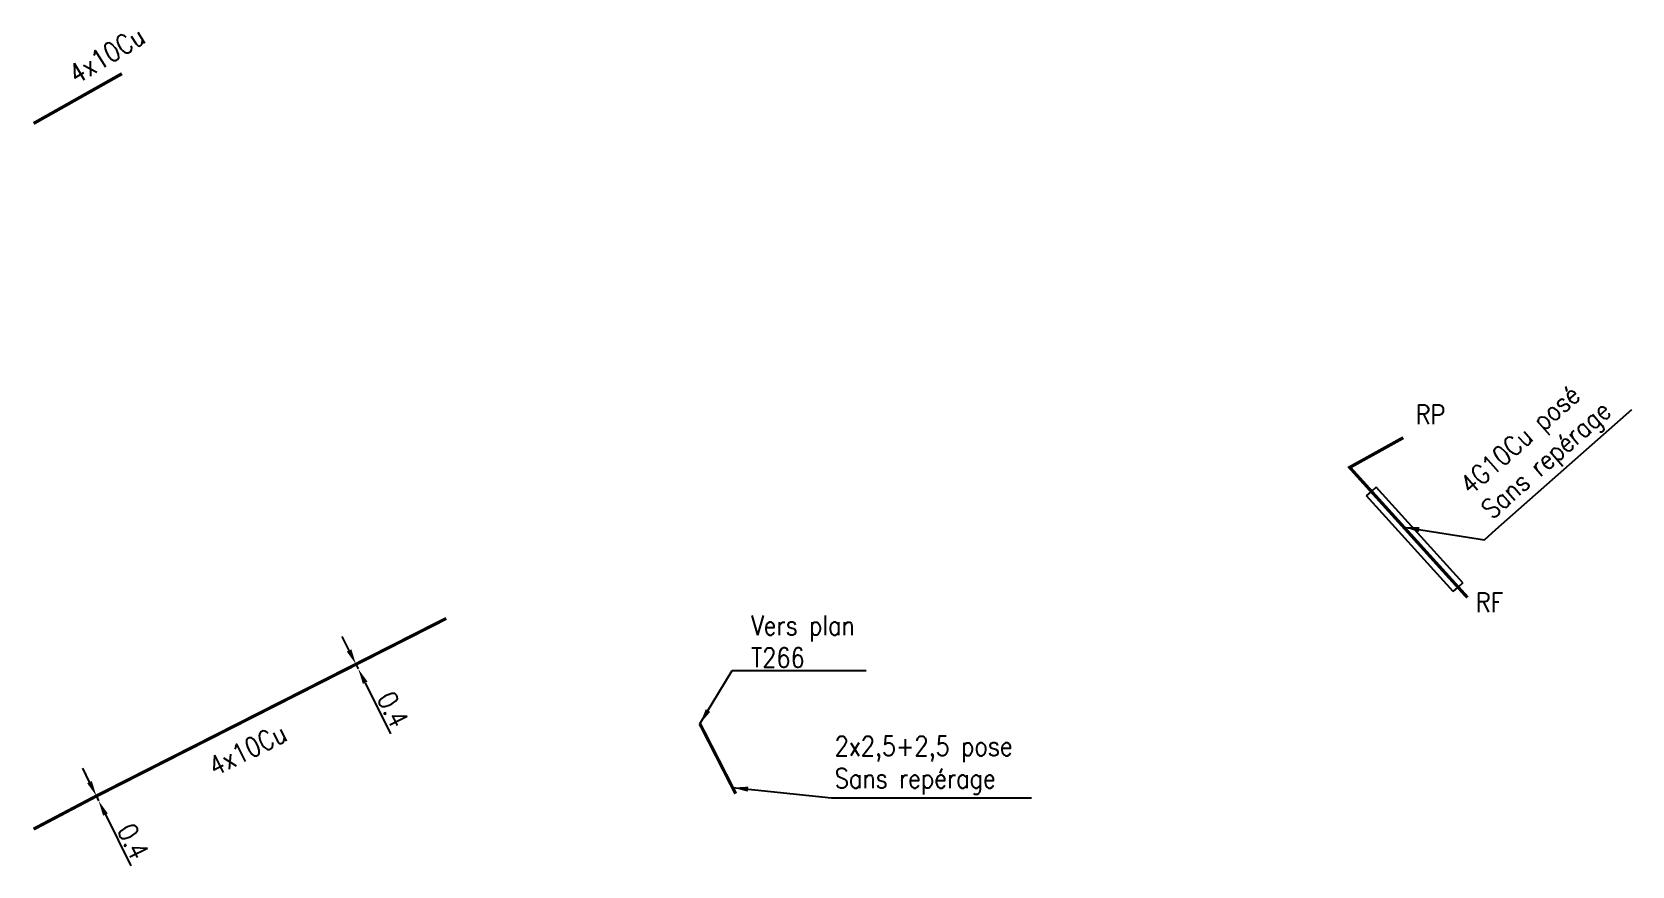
# Model space of a CAD drawing. Header units: millimetres. Extents: x 80999 to 81981, y 144000 to 144990.
# Drawn here: x 80999.9 to 81123.8, y 144577.7 to 144642.2 of the extents above; entities that cross this region are included whole.
import ezdxf
from ezdxf.enums import TextEntityAlignment as Align

# ---------------------------------------------------------------- set-up
doc = ezdxf.new("R2010")
doc.units = ezdxf.units.MM
doc.header["$PDMODE"] = 34
doc.linetypes.add('E_ST_Cu', pattern=[2000, 1000, 1000])
doc.layers.get('DEFPOINTS').update_dxf_attribs({"linetype": 'CONTINUOUS'})
doc.layers.add('E_100', color=3, linetype='CONTINUOUS')
doc.layers.add('E_400', color=7, linetype='CONTINUOUS')
doc.styles.get("Standard").update_dxf_attribs({"font": 'romans.shx', "width": 0.85})
doc.dimstyles.get("Standard").update_dxf_attribs({"dimtxt": 1.5, "dimasz": 1.2, "dimexe": 0.625, "dimexo": 0.625, "dimgap": 0.25, "dimtad": 1, "dimdec": 1, "dimzin": 0, "dimdsep": 46, "dimtxsty": 'Standard', "dimcen": -0.5, "dimadec": 0, "dimazin": 0, "dimtfac": 1, "dimtdec": 1, "dimtmove": 0, "dimatfit": 3, "dimfxl": 0, "dimtolj": 1, "dimtzin": 0, "dimarcsym": 0})

msp = doc.modelspace()

# ---------------------------------------------------------------- texts
at = {"layer": 'E_100', "linetype": 'Continuous', "width": 0.85}
for rotation, p in [(31.3759, (81005.66, 144640.47)), (26.4024, (81016.56, 144586.71))]:
    msp.add_text('4x10Cu', height=1.5, rotation=rotation, dxfattribs=at).set_placement(p, align=Align.MIDDLE)
at = {"layer": 'E_100', "linetype": 'Continuous', "insert": (81113.27, 144604.09), "char_height": 1.5, "attachment_point": 7, "rotation": 41.3542}
msp.add_mtext('4G10Cu posé\\PSans repérage', dxfattribs=at)
at = {"layer": 'E_100', "linetype": 'Continuous', "char_height": 1.5, "attachment_point": 7}
for s, insert in [('RP', (81107.03, 144611.88)), ('RF', (81111.68, 144597.34)), ('Vers plan\\PT266', (81055.56, 144593.07)), ('2x2,5+2,5 pose\\PSans repérage', (81062.04, 144583.23))]:
    msp.add_mtext(s, dxfattribs=dict(at, insert=insert))

# ---------------------------------------------------------------- blocks, each defined once
blk = doc.blocks.new('*D86')
at = {"layer": 'DEFPOINTS', "color": 0, "linetype": 'Continuous', "transparency": 16777216}
for p in [(81004.86, 144583.11), (81005.03, 144582.75), (81005.03, 144582.75)]:
    blk.add_point(p, dxfattribs=at)
at = {"layer": 'E_100', "color": 0, "linetype": 'Continuous', "lineweight": -2, "transparency": 16777216}
for p, q in [((81004.33, 144584.19), (81003.8, 144585.26)), ((81004.86, 144583.11), (81005.03, 144582.75)), ((81005.56, 144581.67), (81007.52, 144577.7))]:
    blk.add_line(p, q, dxfattribs=at)
at = {"layer": 'E_100', "color": 0, "linetype": 'Continuous', "transparency": 16777216}
for points in [[(81004.51, 144584.27), (81004.15, 144584.1), (81004.86, 144583.11)], [(81005.74, 144581.76), (81005.38, 144581.59), (81005.03, 144582.75)]]:
    blk.add_solid(points, dxfattribs=at)
at = {"layer": 'E_100', "color": 0, "linetype": 'Continuous', "transparency": 16777216, "insert": (81007.7, 144579.59), "char_height": 1.5, "attachment_point": 5, "rotation": 296.1795}
blk.add_mtext('\\A1;0.4', dxfattribs=at)
blk = doc.blocks.new('*D87')
at = {"layer": 'DEFPOINTS', "color": 0, "linetype": 'Continuous', "transparency": 16777216}
for p in [(81024.96, 144593.31), (81025.14, 144592.95), (81025.14, 144592.95)]:
    blk.add_point(p, dxfattribs=at)
at = {"layer": 'E_100', "color": 0, "linetype": 'Continuous', "lineweight": -2, "transparency": 16777216}
for p, q in [((81024.43, 144594.38), (81023.9, 144595.46)), ((81024.96, 144593.31), (81025.14, 144592.95)), ((81025.68, 144591.87), (81027.65, 144587.91))]:
    blk.add_line(p, q, dxfattribs=at)
at = {"layer": 'E_100', "color": 0, "linetype": 'Continuous', "transparency": 16777216}
for points in [[(81024.61, 144594.47), (81024.25, 144594.29), (81024.96, 144593.31)], [(81025.86, 144591.96), (81025.5, 144591.79), (81025.14, 144592.95)]]:
    blk.add_solid(points, dxfattribs=at)
at = {"layer": 'E_100', "color": 0, "linetype": 'Continuous', "transparency": 16777216, "insert": (81027.83, 144589.8), "char_height": 1.5, "attachment_point": 5, "rotation": 296.4484}
blk.add_mtext('\\A1;0.4', dxfattribs=at)

# ---------------------------------------------------------------- dimensions: what is measured, and where the dimension line sits
at = {"layer": 'E_100', "linetype": 'Continuous'}
for base, p1, p2, angle, picture, middle in [((81025.14, 144592.95), (81024.96, 144593.31), (81025.14, 144592.95), 116.4484, '*D87', (81026.93, 144589.35)), ((81005.03, 144582.75), (81004.86, 144583.11), (81005.03, 144582.75), 116.1795, '*D86', (81006.81, 144579.15))]:
    dim = msp.add_linear_dim(base=base, p1=p1, p2=p2, angle=angle, dimstyle='Standard', dxfattribs=at)
    dim.commit()
    dim.dimension.update_dxf_attribs({"geometry": picture, "text_midpoint": middle, "dimtype": 160})

# ---------------------------------------------------------------- linework, layer by layer
at = {"layer": 'E_100', "linetype": 'E_ST_Cu', "const_width": 0.25, "flags": 128}
for points in [[(81000, 144635.16), (81006.84, 144639.01)], [(81000, 144580.55), (81004.86, 144583.11), (81031.95, 144596.85)], [(81054.37, 144583.29), (81051.6, 144588.7)]]:
    msp.add_lwpolyline(points, dxfattribs=at)
at = {"layer": 'E_100', "linetype": 'E_ST_Cu', "flags": 128}
msp.add_lwpolyline([(81111.04, 144598.47, 0.25, 0.25, 0), (81101.92, 144608.54, 0.25, 0.25, 0), (81106.07, 144610.84, 0, 0, 0)], format="xyseb", dxfattribs=at)
at = {"layer": 'E_400', "color": 7}
for p, q in [((81103.23, 144606.35), (81103.6, 144606.68)), ((81109.94, 144598.94), (81103.23, 144606.35)), ((81103.97, 144607.02), (81103.6, 144606.68)), ((81110.68, 144599.61), (81103.97, 144607.02)), ((81109.94, 144598.94), (81110.31, 144599.27)), ((81110.68, 144599.61), (81110.31, 144599.27))]:
    msp.add_line(p, q, dxfattribs=at)

msp.set_redraw_order([(e.dxf.handle, doc.entitydb.next_handle()) for e in msp.query("TEXT MTEXT ATTDEF DIMENSION ARC_DIMENSION")])  # texts and dimensions are drawn at this point

# ---------------------------------------------------------------- leaders
at = {"layer": 'E_100', "linetype": 'Continuous', "annotation_type": 0, "has_hookline": 1, "hookline_direction": 0, "text_width": 13.78, "horizontal_direction": (0.75064, 0.660712, 0)}
msp.add_leader([(81106.11, 144603.92), (81112.35, 144602.94), (81113.25, 144603.74)], dimstyle='Standard', override={"dimfxl": 1.25}, dxfattribs=at)
at = {"layer": 'E_100', "linetype": 'Continuous', "annotation_type": 0, "has_hookline": 1, "hookline_direction": 0}
for points, text_width in [([(81051.6, 144588.7), (81054.11, 144592.82), (81055.31, 144592.82)], 8.92), ([(81054.13, 144583.76), (81061.79, 144582.98)], 15.24)]:
    msp.add_leader(points, dimstyle='Standard', override={"dimfxl": 1.25}, dxfattribs=dict(at, text_width=text_width))

doc.saveas('drawing.dxf')
